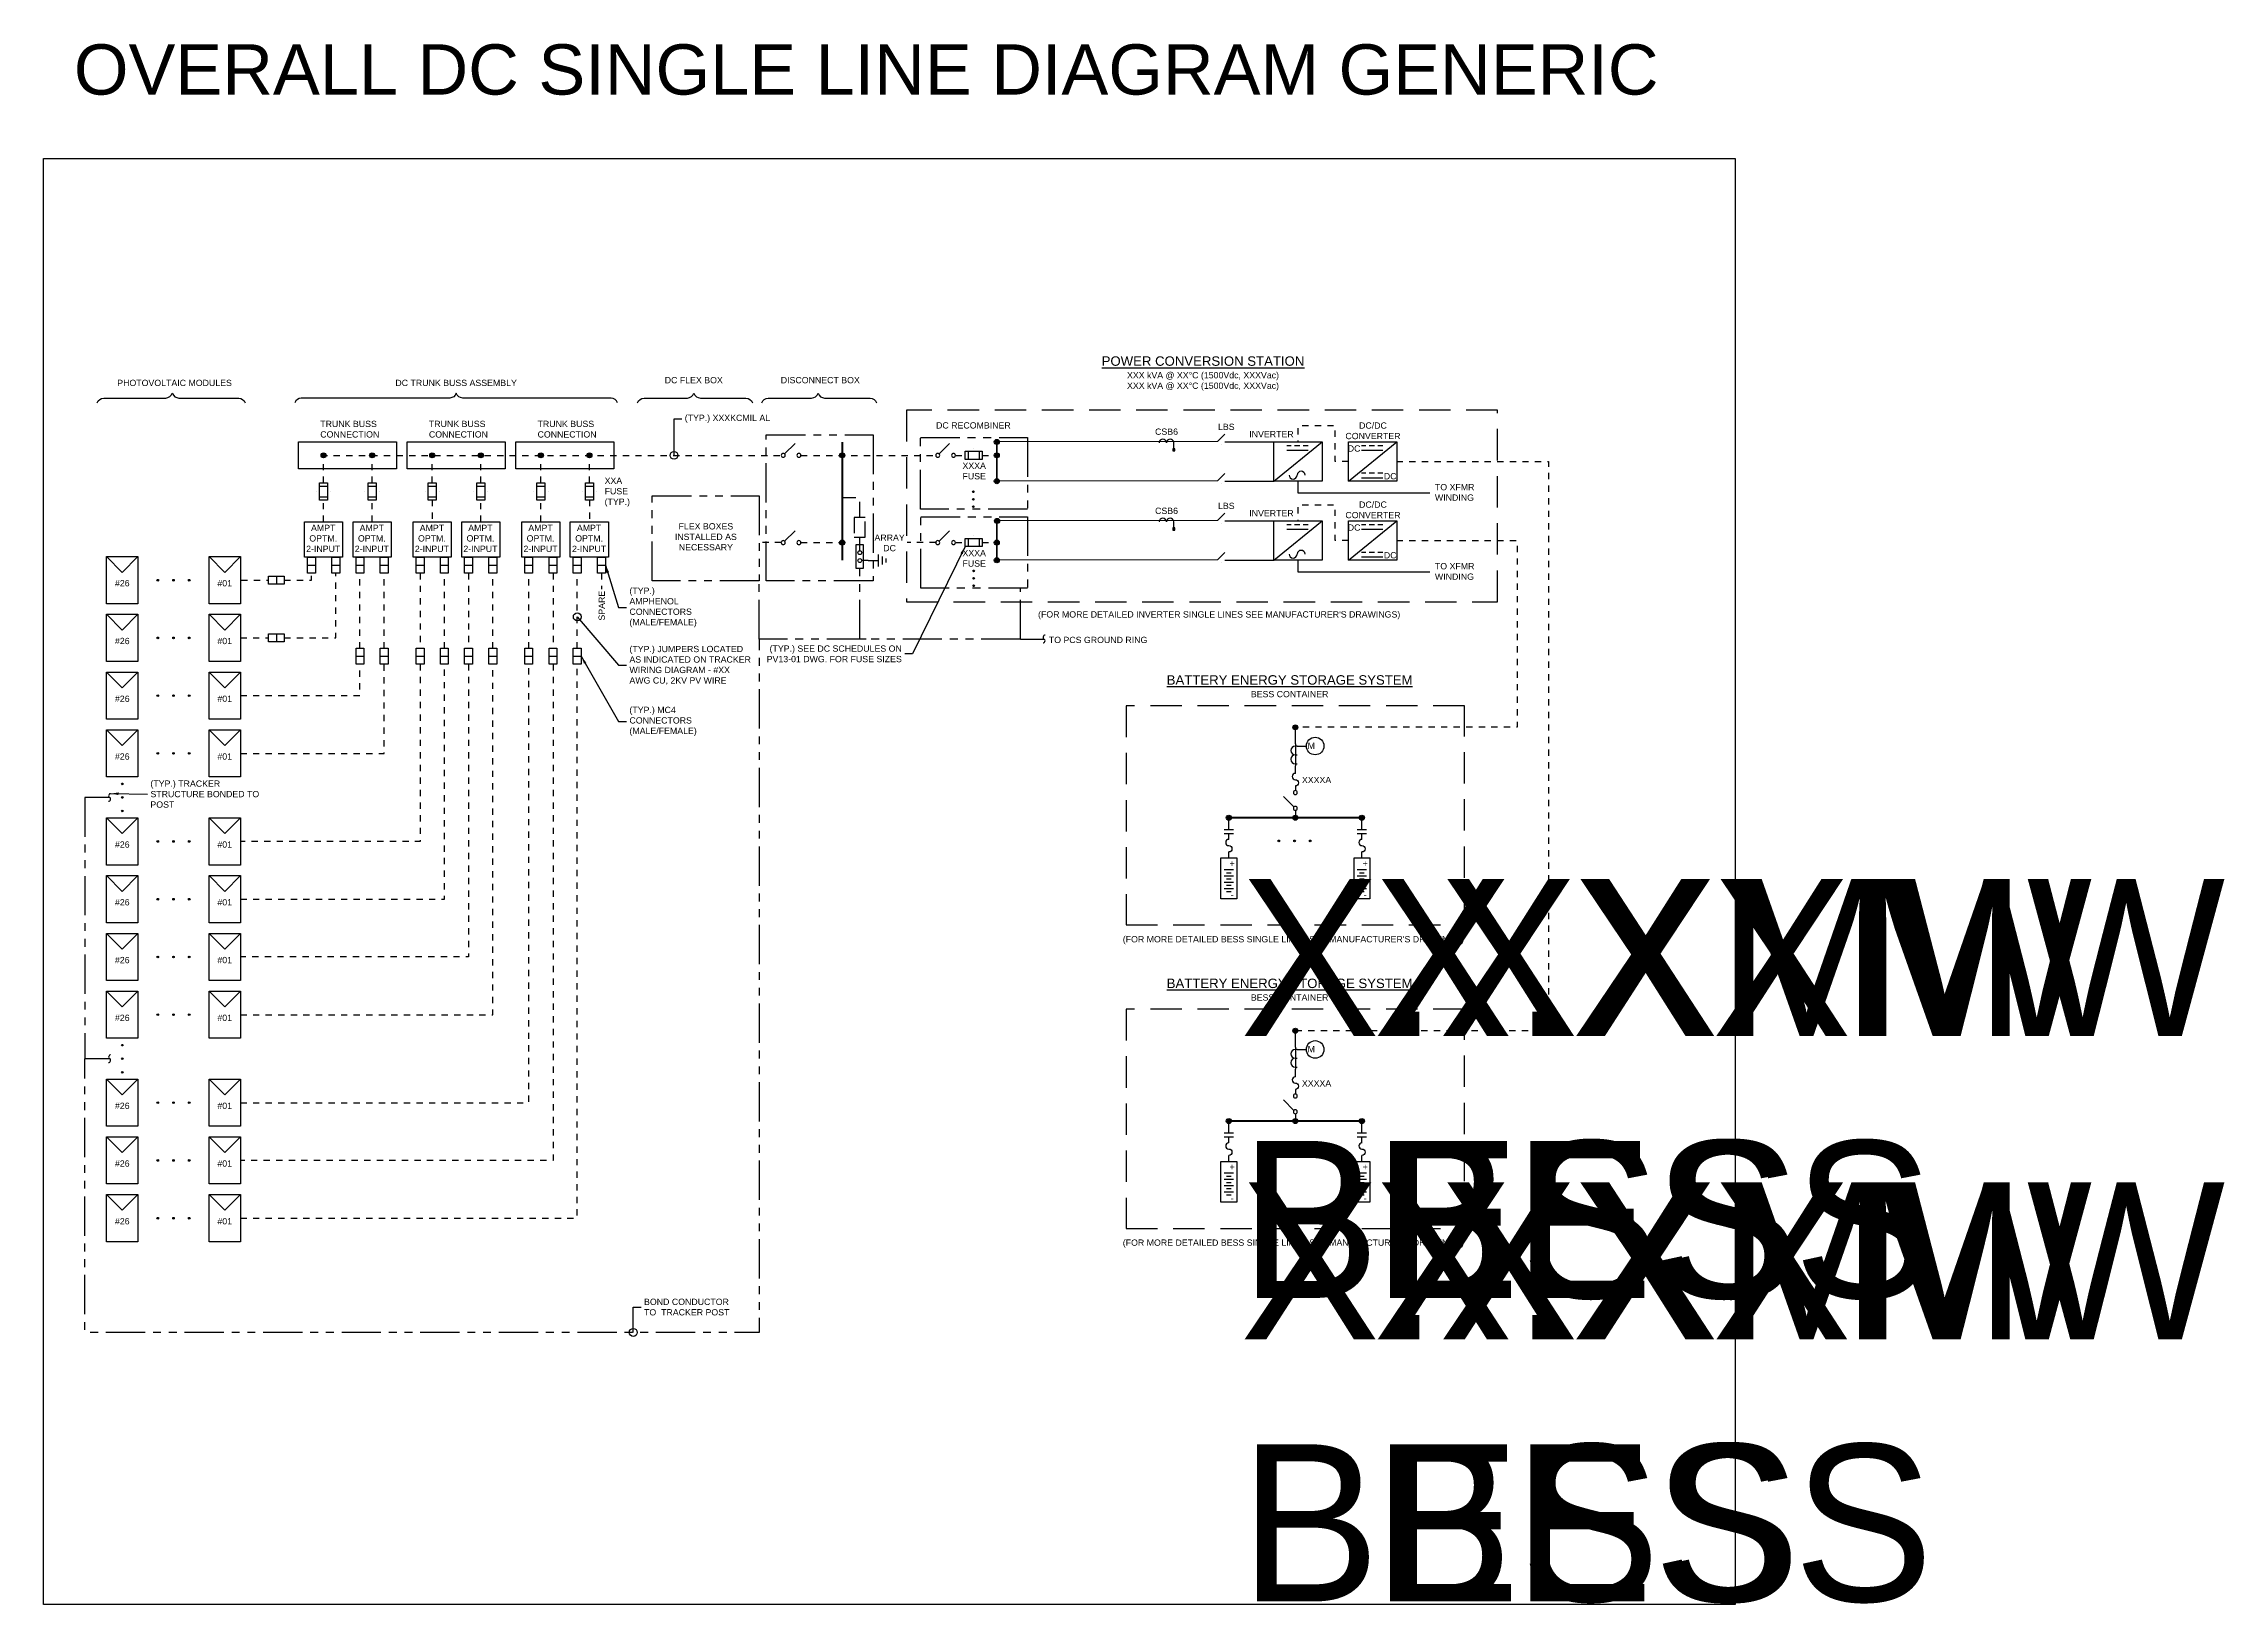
# Model space of a CAD drawing. Header units: feet. Extents: x -18 to 369, y -48 to 98.
# Drawn here: x 94.24 to 128.94, y 35.7 to 60.54 of the extents above; entities that cross this region are included whole.
import ezdxf
from ezdxf.enums import TextEntityAlignment as Align

# ---------------------------------------------------------------- set-up
doc = ezdxf.new("R2018")
doc.units = ezdxf.units.FT
doc.header["$MEASUREMENT"] = 0
for name, pattern in [('DASHED', [0.75, 0.5, -0.25]), ('DASHED2', [0.375, 0.25, -0.125]), ('HIDDEN', [0.375, 0.25, -0.125]), ('HIDDEN4', [0.0935, 0.0625, -0.031]), ('PHANTOM2', [1.25, 0.625, -0.125, 0.125, -0.125, 0.125, -0.125])]:
    doc.linetypes.add(name, pattern=pattern)
for name, color, linetype in [('E-1LIN', 4, 'Continuous'), ('E-CABL', 133, 'HIDDEN4'), ('E-ELEC-BRDR', 171, 'DASHED2'), ('E-HVMV-BUS', 51, 'Continuous'), ('E-HVMV-EQUP', 91, 'Continuous'), ('E-LV-BUS', 32, 'Continuous'), ('E-LV-EQUP', 211, 'Continuous'), ('E-PROD-COND-06F', 4, 'Continuous'), ('E-PROD-COND-06FC', 4, 'Continuous'), ('E-TEXT', 7, 'Continuous'), ('G-ANNO-TEXT', 1, 'Continuous')]:
    doc.layers.add(name, color=color, linetype=linetype)
doc.styles.add('NEI-A', font='arial.ttf')
doc.styles.get("Standard").update_dxf_attribs({"font": 'arial.ttf'})
doc.styles.add('T10', font='romans.shx', dxfattribs={"height": 0.1})
doc.dimstyles.new('NEI-A', dxfattribs={"dimtxt": 0.1, "dimasz": 0.125, "dimexe": 0.0625, "dimexo": 0.0625, "dimgap": 0.0625, "dimtad": 0, "dimtih": 1, "dimtoh": 1, "dimdec": 4, "dimzin": 3, "dimdsep": 46, "dimlunit": 4, "dimtxsty": 'NEI-A', "dimcen": 0, "dimadec": 0, "dimazin": 0, "dimtfac": 0.75, "dimtdec": 4, "dimtofl": 0, "dimtmove": 0, "dimatfit": 3, "dimfxl": 1, "dimfrac": 1, "dimtolj": 1, "dimtzin": 0, "dimarcsym": 0})

msp = doc.modelspace()

# ---------------------------------------------------------------- texts
at = {"layer": 'Defpoints', "color": 1, "insert": (107.328, 59.718), "char_height": 0.8, "attachment_point": 8, "style": 'NEI-A'}
msp.add_mtext('OVERALL DC SINGLE LINE DIAGRAM GENERIC', dxfattribs=at)
at = {"layer": 'E-TEXT', "char_height": 0.1, "attachment_point": 2, "style": 'NEI-A'}
for insert, width in [((115.09, 54.148), 0.2336), ((115.664, 53.707), 0.19759), ((115.09, 52.89), 0.2336), ((115.664, 52.449), 0.19759)]:
    msp.add_mtext('DC', dxfattribs=dict(at, insert=insert, width=width))
at = {"layer": 'G-ANNO-TEXT', "style": 'NEI-A'}
for s, insert, char_height, attachment_point in [('{\\LPOWER CONVERSION STATION\\H0.66667x;\\l\\PXXX kVA @ XX%%DC (1500Vdc, XXXVac)\\PXXX kVA @ XX%%DC (1500Vdc, XXXVac)}', (112.686, 55.564), 0.15, 2), ("{\\H0.66667x;(FOR MORE DETAILED INVERTER SINGLE LINES SEE MANUFACTURER'S DRAWINGS)}", (112.943, 51.508), 0.15, 2), ('{\\LBATTERY ENERGY STORAGE SYSTEM\\P\\H0.66667x;\\lBESS CONTAINER}', (114.064, 50.49), 0.15, 2), ('\\pxqc;M', (114.467, 49.368), 0.1, 6), ("{\\H0.66667x;(FOR MORE DETAILED BESS SINGLE LINES SEE MANUFACTURER'S DRAWINGS)}", (114.124, 46.339), 0.15, 2), ('{\\LBATTERY ENERGY STORAGE SYSTEM\\P\\H0.66667x;\\lBESS CONTAINER}', (114.064, 45.662), 0.15, 2), ('\\pxqc;M', (114.467, 44.54), 0.1, 6), ("{\\H0.66667x;(FOR MORE DETAILED BESS SINGLE LINES SEE MANUFACTURER'S DRAWINGS)}", (114.124, 41.511), 0.15, 2)]:
    msp.add_mtext(s, dxfattribs=dict(at, insert=insert, char_height=char_height, attachment_point=attachment_point))
at = {"layer": 'G-ANNO-TEXT', "char_height": 0.1, "style": 'NEI-A'}
for s, insert, width, attachment_point in [('\\pxql;PHOTOVOLTAIC MODULES', (97.23, 55.141), 1.81785, 6), ('\\pxql;DC TRUNK BUSS ASSEMBLY', (101.77, 55.141), 1.93286, 6), ('\\pxql;DC FLEX BOX', (105.309, 55.185), 1.18674, 6), ('\\pxql;DISCONNECT BOX', (107.226, 55.185), 1.25755, 6), ('\\pxql;TRUNK BUSS CONNECTION', (99.786, 54.405), 1.14384, 6), ('\\pxql;TRUNK BUSS CONNECTION', (101.514, 54.405), 1.14384, 6), ('\\pxql;TRUNK BUSS CONNECTION', (103.243, 54.405), 1.14384, 6), ('(TYP.) XXXKCMIL AL', (104.441, 54.57), 1.35455, 4), ('\\pxql;DC RECOMBINER ', (109.626, 54.465), 1.18674, 6), ('\\A1;\\pxqc;LBS', (112.939, 54.442), 0.23531, 4), ('\\A1;\\pxqc;DC/DC CONVERTER', (114.952, 54.379), 0.87631, 4), ('\\A1;\\pxqc;CSB6', (111.988, 54.365), 0.23531, 4), ('\\A1;INVERTER', (113.422, 54.326), 0.23531, 4), ('\\A1;\\pxqc;XXXA\\PFUSE', (108.928, 53.739), 0.23531, 4), ('\\A1;XXA FUSE (TYP.)', (103.166, 53.403), 0.65346, 4), ('\\pxql;TO XFMR WINDING', (117.557, 53.399), 1.18112, 6), ('\\A1;\\pxqc;CSB6', (111.988, 53.106), 0.23531, 4), ('\\A1;\\pxqc;LBS', (112.939, 53.184), 0.23531, 4), ('\\A1;INVERTER', (113.422, 53.068), 0.23531, 4), ('\\A1;\\pxqc;DC/DC CONVERTER', (114.952, 53.121), 0.87631, 4), ('\\pxqc;AMPT\\POPTM.\\P2-INPUT', (98.96, 52.667), 0.54152, 6), ('\\pxqc;AMPT\\POPTM.\\P2-INPUT', (99.733, 52.667), 0.54152, 6), ('\\pxqc;AMPT\\POPTM.\\P2-INPUT', (100.689, 52.667), 0.54152, 6), ('\\pxqc;AMPT\\POPTM.\\P2-INPUT', (101.461, 52.667), 0.54152, 6), ('\\pxqc;AMPT\\POPTM.\\P2-INPUT', (102.417, 52.667), 0.54152, 6), ('\\pxqc;AMPT\\POPTM.\\P2-INPUT', (103.19, 52.667), 0.54152, 6), ('\\A1;\\pxqc;FLEX BOXES INSTALLED AS NECESSARY', (103.976, 52.692), 1.60141, 4), ('\\A1;\\pxqc;ARRAY DC', (107.582, 52.595), 0.23531, 4), ('\\A1;\\pxqc;XXXA\\PFUSE', (108.928, 52.35), 0.23531, 4), ('\\pxql;TO XFMR WINDING', (117.557, 52.141), 1.18112, 6), ('\\A1;\\pxqc;#26 ', (95.263, 51.953), 0.45816, 4), ('\\A1;\\pxqc;#01 ', (96.893, 51.953), 0.45816, 4), ('\\A1;(TYP.) AMPHENOL CONNECTORS (MALE/FEMALE)', (103.561, 51.569), 1.22242, 4), ('\\A1;\\pxqc;#26 ', (95.263, 51.034), 0.45816, 4), ('\\A1;\\pxqc;#01 ', (96.893, 51.034), 0.45816, 4), ('\\A1;\\pxqc;TO PCS GROUND RING', (110.237, 51.051), 1.56007, 4), ('(TYP.) JUMPERS LOCATED AS INDICATED ON TRACKER WIRING DIAGRAM - #XX AWG CU, 2KV PV WIRE', (103.561, 50.648), 1.93197, 4), ('\\A1;(TYP.) SEE DC SCHEDULES ON PV13-01 DWG. FOR FUSE SIZES', (107.894, 50.83), 2.14397, 6), ('\\A1;\\pxqc;#26 ', (95.263, 50.115), 0.45816, 4), ('\\A1;\\pxqc;#01 ', (96.893, 50.115), 0.45816, 4), ('\\A1;(TYP.) MC4 CONNECTORS (MALE/FEMALE)', (103.561, 49.756), 1.76328, 4), ('\\A1;\\pxqc;#26 ', (95.263, 49.196), 0.45816, 4), ('\\A1;\\pxqc;#01 ', (96.893, 49.196), 0.45816, 4), ('\\pxql;(TYP.) TRACKER STRUCTURE BONDED TO POST', (95.94, 48.598), 2.00366, 4), ('\\A1;\\pxqc;XXXXA', (114.29, 48.823), 0.40516, 4), ('\\A1;\\pxqc;#26 ', (95.263, 47.795), 0.45816, 4), ('\\A1;\\pxqc;#01 ', (96.893, 47.795), 0.45816, 4), ('\\A1;\\pxqc;#26 ', (95.263, 46.876), 0.45816, 4), ('\\A1;\\pxqc;#01 ', (96.893, 46.876), 0.45816, 4), ('\\A1;\\pxqc;#26 ', (95.263, 45.957), 0.45816, 4), ('\\A1;\\pxqc;#01 ', (96.893, 45.957), 0.45816, 4), ('\\A1;\\pxqc;#26 ', (95.263, 45.038), 0.45816, 4), ('\\A1;\\pxqc;#01 ', (96.893, 45.038), 0.45816, 4), ('\\A1;\\pxqc;XXXXA', (114.29, 43.995), 0.40516, 4), ('\\A1;\\pxqc;#26 ', (95.263, 43.638), 0.45816, 4), ('\\A1;\\pxqc;#01 ', (96.893, 43.638), 0.45816, 4), ('\\A1;\\pxqc;#26 ', (95.263, 42.719), 0.45816, 4), ('\\A1;\\pxqc;#01 ', (96.893, 42.719), 0.45816, 4), ('\\A1;\\pxqc;#26 ', (95.263, 41.8), 0.45816, 4), ('\\A1;\\pxqc;#01 ', (96.893, 41.8), 0.45816, 4), ('BOND CONDUCTOR TO  TRACKER POST', (103.793, 40.435), 1.56689, 4)]:
    msp.add_mtext(s, dxfattribs=dict(at, insert=insert, width=width, attachment_point=attachment_point))
at = {"layer": 'G-ANNO-TEXT', "insert": (103.12, 51.363), "char_height": 0.1, "width": 0.4671, "attachment_point": 4, "rotation": 90, "style": 'NEI-A'}
msp.add_mtext('\\A1;\\pxqc;SPARE', dxfattribs=at)

# ---------------------------------------------------------------- blocks, each defined once
blk = doc.blocks.new('03')
at = {"linetype": 'Continuous'}
h = blk.add_hatch(color=256, dxfattribs=at)
h.dxf.hatch_style = 1
h.paths.add_polyline_path([(-0.04, 0, 1), (0.04, 0, 1)])
blk.add_circle((0, 0), 0.04, dxfattribs=at)
blk = doc.blocks.new('end break')
for centre, major_axis in [((0.016, 0.06), (-0.0162, -0.0604)), ((-0.016, -0.06), (0.0162, 0.0604))]:
    blk.add_ellipse(centre, major_axis=major_axis, ratio=0.75, start_param=3.141593, end_param=6.283185)
blk = doc.blocks.new('*U20')
at = {"layer": 'Defpoints', "color": 2}
for p, q in [((-0.137, 0.114), (-0.137, 0.114)), ((-0.137, -0.114), (-0.137, -0.114))]:
    blk.add_line(p, q, dxfattribs=at)
at = {"layer": 'E-HVMV-EQUP', "color": 0}
for p, q in [((-0.223, -0.064), (-0.223, 0.064)), ((-0.05, -0.064), (-0.05, 0.064))]:
    blk.add_line(p, q, dxfattribs=at)
blk.add_lwpolyline([(0, 0.064), (0, -0.064), (-0.273, -0.064), (-0.273, 0.064)], close=True, dxfattribs=at)
blk = doc.blocks.new('E-017')
blk.add_line((0.022, 0.053), (0.188, 0.219))
for centre in [(0, 0.281), (0, 0.031)]:
    blk.add_circle(centre, 0.0312)
blk = doc.blocks.new('1-LINE - FUSE')
at = {"layer": 'Defpoints', "color": 2}
for p, q in [((-0.114, 0.137), (-0.114, 0.137)), ((0.114, 0.137), (0.114, 0.137))]:
    blk.add_line(p, q, dxfattribs=at)
at = {"layer": 'E-HVMV-EQUP', "color": 0}
for p, q in [((-0.064, 0.223), (0.064, 0.223)), ((-0.064, 0.05), (0.064, 0.05))]:
    blk.add_line(p, q, dxfattribs=at)
blk.add_lwpolyline([(0.064, 0), (-0.064, 0), (-0.064, 0.273), (0.064, 0.273)], close=True, dxfattribs=at)
blk = doc.blocks.new('*U19')
at = {"layer": 'Defpoints', "color": 2}
for p, q in [((0, 0), (0, 0)), ((0, 0), (0, 0)), ((0.156, -0.1), (0.156, -0.1)), ((0.312, 0), (0.312, 0))]:
    blk.add_line(p, q, dxfattribs=at)
at = {"layer": 'E-HVMV-EQUP', "color": 0}
blk.add_lwpolyline([(0, 0), (0.257, 0.251)], dxfattribs=at)
blk = doc.blocks.new('*U22')
at = {"layer": 'E-HVMV-EQUP'}
h = blk.add_hatch(dxfattribs=at)
h.set_pattern_fill('ANSI31', color=256)
h.set_pattern_definition([(45, (0.04691, 0.05136), (-0.08839, 0.08839), [])])
h.paths.add_polyline_path([(-0.141, -0.018), (-0.106, -0.018), (-0.106, 0.018), (-0.141, 0.018)])
h = blk.add_hatch(color=256, dxfattribs=at)
h.dxf.hatch_style = 1
h.paths.add_polyline_path([(-0.141, -0.018), (-0.106, -0.018), (-0.106, 0.018), (-0.141, 0.018)])
at = {"layer": 'Defpoints', "color": 2}
blk.add_lwpolyline([(0.161, 0.125), (0.161, 0.125)], dxfattribs=at)
blk.add_lwpolyline([(0.161, 0.125), (0.161, 0.125)], dxfattribs=at)
at = {"layer": 'E-HVMV-EQUP'}
blk.add_lwpolyline([(-0.106, -0.018), (-0.106, 0.018), (-0.141, 0.018), (-0.141, -0.018)], close=True, dxfattribs=at)
blk.add_lwpolyline([(-0.106, 0), (0, 0, 0.969268), (0, 0.125, 0.969429), (0, 0.25)], format="xyb", dxfattribs=at)
blk = doc.blocks.new('E-005')
blk.add_line((-0.384, 0), (0.384, 0.625))
blk.add_lwpolyline([(0.384, 0), (-0.384, 0), (-0.384, 0.625), (0.384, 0.625)], close=True)
at = {"layer": 'E-TEXT'}
for p, q in [((-0.108, 0.564), (-0.177, 0.564)), ((0.163, 0.488), (-0.177, 0.488)), ((0.028, 0.564), (-0.056, 0.564)), ((0.163, 0.564), (0.082, 0.564))]:
    blk.add_line(p, q, dxfattribs=at)
for centre, start, end in [((-0.078, 0.098), 180, 0), ((0.05, 0.093), 4.1036, 175.8964)]:
    blk.add_arc(centre, 0.0642, start, end, dxfattribs=at)
blk = doc.blocks.new('*U15')
at = {"layer": 'E-LV-EQUP', "color": 0}
for points in [[(-0.075, 0), (0.075, 0)], [(-0.075, -0.1), (0.075, -0.1)], [(-0.075, -0.2), (0.075, -0.2)], [(-0.075, -0.3), (0.075, -0.3)], [(-0.0375, -0.05), (0.0375, -0.05)], [(-0.0375, -0.15), (0.0375, -0.15)], [(-0.0375, -0.25), (0.0375, -0.25)], [(-0.0375, -0.35), (0.0375, -0.35)]]:
    blk.add_lwpolyline(points, dxfattribs=at)
blk = doc.blocks.new('*U21')
blk.add_lwpolyline([(-0.125, 0.184), (0.125, 0.184), (0.125, -0.466), (-0.125, -0.466)], close=True)
blk.add_blockref('*U15', (0, 0))
at = {"style": 'NEI-A'}
for s, p in [('+', (0.052, 0.096)), ('-', (0.052, -0.404))]:
    blk.add_text(s, height=0.1, dxfattribs=at).set_placement(p, align=Align.MIDDLE_CENTER)
at = {"layer": 'G-ANNO-TEXT', "lineweight": 30, "flags": 104}
blk.add_attdef('1-LINE_BESS_INFORMATION', text='', height=0.1, dxfattribs=at).set_placement((0.175, -0.15), align=Align.MIDDLE_LEFT)
blk = doc.blocks.new('1LIN-FUSE_LINK')
at = {"color": 4, "linetype": 'Continuous'}
blk.add_lwpolyline([(0, 0, 1), (0, -0.1, -1), (0, -0.2, 0.5)], format="xyb", dxfattribs=at)
blk = doc.blocks.new('E-015')
for p, q in [((0, 0), (0, -0.15625)), ((-0.09375, -0.15625), (0.09375, -0.15625)), ((-0.0625, -0.21875), (0.0625, -0.21875)), ((-0.03125, -0.28125), (0.03125, -0.28125))]:
    blk.add_line(p, q)

# ---------------------------------------------------------------- hatches: boundary and pattern name
at = {"layer": 'E-PROD-COND-06F'}
for points in [[(109.032, 53.395, -1), (109.032, 53.422, -1)], [(109.032, 53.277, -1), (109.032, 53.303, -1)], [(109.032, 53.158, -1), (109.032, 53.184, -1)], [(109.036, 52.137, -1), (109.036, 52.163, -1)], [(109.036, 52.019, -1), (109.036, 52.045, -1)], [(96.044, 52.002, -1), (96.07, 52.002, -1)], [(96.294, 52.002, -1), (96.32, 52.002, -1)], [(96.544, 52.002, -1), (96.57, 52.002, -1)], [(109.036, 51.9, -1), (109.036, 51.926, -1)], [(96.044, 51.084, -1), (96.07, 51.084, -1)], [(96.294, 51.084, -1), (96.32, 51.084, -1)], [(96.544, 51.084, -1), (96.57, 51.084, -1)], [(96.044, 50.165, -1), (96.07, 50.165, -1)], [(96.294, 50.165, -1), (96.32, 50.165, -1)], [(96.544, 50.165, -1), (96.57, 50.165, -1)], [(96.044, 49.246, -1), (96.07, 49.246, -1)], [(96.294, 49.246, -1), (96.32, 49.246, -1)], [(96.544, 49.246, -1), (96.57, 49.246, -1)], [(95.492, 48.748, -1), (95.492, 48.774, -1)], [(95.492, 48.532, -1), (95.492, 48.558, -1)], [(95.492, 48.343, 1), (95.492, 48.317, 1)], [(96.044, 47.845, -1), (96.07, 47.845, -1)], [(96.294, 47.845, -1), (96.32, 47.845, -1)], [(96.544, 47.845, -1), (96.57, 47.845, -1)], [(113.879, 47.854, -1), (113.905, 47.854, -1)], [(114.129, 47.854, -1), (114.155, 47.854, -1)], [(114.379, 47.854, -1), (114.405, 47.854, -1)], [(96.044, 46.926, -1), (96.07, 46.926, -1)], [(96.294, 46.926, -1), (96.32, 46.926, -1)], [(96.544, 46.926, -1), (96.57, 46.926, -1)], [(96.044, 46.007, -1), (96.07, 46.007, -1)], [(96.294, 46.007, -1), (96.32, 46.007, -1)], [(96.544, 46.007, -1), (96.57, 46.007, -1)], [(96.044, 45.088, -1), (96.07, 45.088, -1)], [(96.294, 45.088, -1), (96.32, 45.088, -1)], [(96.544, 45.088, -1), (96.57, 45.088, -1)], [(95.492, 44.59, -1), (95.492, 44.617, -1)], [(95.492, 44.375, -1), (95.492, 44.401, -1)], [(95.492, 44.186, 1), (95.492, 44.159, 1)], [(96.044, 43.688, -1), (96.07, 43.688, -1)], [(96.294, 43.688, -1), (96.32, 43.688, -1)], [(96.544, 43.688, -1), (96.57, 43.688, -1)], [(113.879, 43.026, -1), (113.905, 43.026, -1)], [(114.129, 43.026, -1), (114.155, 43.026, -1)], [(114.379, 43.026, -1), (114.405, 43.026, -1)], [(96.044, 42.769, -1), (96.07, 42.769, -1)], [(96.294, 42.769, -1), (96.32, 42.769, -1)], [(96.544, 42.769, -1), (96.57, 42.769, -1)], [(96.044, 41.85, -1), (96.07, 41.85, -1)], [(96.294, 41.85, -1), (96.32, 41.85, -1)], [(96.544, 41.85, -1), (96.57, 41.85, -1)]]:
    msp.add_hatch(color=7, dxfattribs=at).paths.add_polyline_path(points)

# ---------------------------------------------------------------- linework, layer by layer
for points in [[(94.241, 58.715), (121.15, 58.715), (121.15, 35.704), (94.241, 35.704)], [(107.287, 52.191), (107.287, 52.566), (107.162, 52.566), (107.162, 52.191)]]:
    msp.add_lwpolyline(points, close=True)
at = {"color": 4, "linetype": 'Continuous'}
for points in [[(114.185, 49.363), (114.155, 49.363, 1), (114.155, 49.222, 1), (114.155, 49.082), (114.185, 49.082)], [(114.185, 44.535), (114.155, 44.535, 1), (114.155, 44.394, 1), (114.155, 44.254), (114.185, 44.254)]]:
    msp.add_lwpolyline(points, format="xyb", dxfattribs=at)
for points in [[(114.155, 49.397), (114.155, 49.047)], [(114.155, 49.222), (114.185, 49.222)], [(114.155, 44.569), (114.155, 44.219)], [(114.155, 44.394), (114.185, 44.394)]]:
    msp.add_lwpolyline(points, dxfattribs=at)
for centre in [(107.226, 52.44), (107.226, 52.315)]:
    msp.add_circle(centre, 0.0312)
at = {"layer": 'E-1LIN'}
for p, q in [((114.999, 53.578), (115.767, 54.203)), ((114.999, 52.32), (115.767, 52.945))]:
    msp.add_line(p, q, dxfattribs=at)
for points in [[(115.767, 53.578), (114.999, 53.578), (114.999, 54.203), (115.767, 54.203)], [(115.767, 52.32), (114.999, 52.32), (114.999, 52.945), (115.767, 52.945)]]:
    msp.add_lwpolyline(points, close=True, dxfattribs=at)
at = {"layer": 'E-1LIN', "linetype": 'HIDDEN', "flags": 128}
for points in [[(107.224, 52.999), (107.224, 53.314), (106.947, 53.314)], [(107.224, 52.472), (107.224, 52.688)], [(107.361, 52.316), (107.257, 52.315)]]:
    msp.add_lwpolyline(points, dxfattribs=at)
at = {"layer": 'E-1LIN', "linetype": 'HIDDEN'}
msp.add_lwpolyline([(107.136, 52.999), (107.136, 52.688), (107.312, 52.688), (107.312, 52.999)], close=True, dxfattribs=at)
at = {"layer": 'E-1LIN', "flags": 128}
for points in [[(113.023, 48.034), (113.171, 48.034)], [(113.023, 47.974), (113.171, 47.974)], [(115.14, 48.034), (115.287, 48.034)], [(115.14, 47.974), (115.287, 47.974)], [(113.023, 43.206), (113.171, 43.206)], [(113.023, 43.146), (113.171, 43.146)], [(115.14, 43.206), (115.287, 43.206)], [(115.14, 43.146), (115.287, 43.146)]]:
    msp.add_lwpolyline(points, dxfattribs=at)
at = {"layer": 'E-CABL', "flags": 128}
for points in [[(114.999, 53.891), (114.79, 53.891), (114.79, 54.456), (114.197, 54.456), (114.197, 54.203)], [(98.655, 53.989), (105.976, 53.989)], [(98.695, 53.551), (98.695, 53.989)], [(99.467, 53.551), (99.467, 53.989)], [(100.423, 53.551), (100.423, 53.989)], [(101.195, 53.551), (101.195, 53.989)], [(102.152, 53.551), (102.152, 53.989)], [(102.924, 53.551), (102.924, 53.989)], [(106.289, 53.989), (108.435, 53.989)], [(108.747, 53.989), (108.9, 53.989)], [(109.173, 53.989), (109.405, 53.989)], [(115.767, 53.891), (118.184, 53.891), (118.184, 44.833), (114.155, 44.833)], [(98.695, 52.93), (98.695, 53.278)], [(99.467, 52.93), (99.467, 53.278)], [(100.423, 53.278), (100.423, 52.93)], [(101.195, 52.93), (101.195, 53.278)], [(102.152, 52.93), (102.152, 53.278)], [(102.924, 53.278), (102.924, 52.93)], [(114.999, 52.633), (114.79, 52.633), (114.79, 53.198), (114.197, 53.198), (114.197, 52.945)], [(105.976, 52.6), (105.624, 52.6)], [(106.289, 52.6), (106.947, 52.6)], [(108.435, 52.6), (107.98, 52.6)], [(108.747, 52.6), (108.9, 52.6)], [(109.173, 52.6), (109.405, 52.6)], [(115.767, 52.633), (117.684, 52.633), (117.684, 49.661), (114.155, 49.661)], [(98.07, 51.084), (98.888, 51.084), (98.888, 52.115)], [(98.07, 52.002), (98.501, 52.002), (98.501, 52.115)], [(99.274, 50.918), (99.274, 52.115)], [(99.66, 50.918), (99.66, 52.115)], [(100.23, 52.115), (100.23, 50.918)], [(100.616, 50.918), (100.616, 52.115)], [(101.002, 52.115), (101.002, 50.918)], [(101.389, 50.918), (101.389, 52.115)], [(101.958, 50.918), (101.958, 52.115)], [(102.345, 52.115), (102.345, 50.918)], [(102.731, 50.918), (102.731, 52.115)], [(103.117, 52.115), (103.117, 51.862)], [(97.384, 52.002), (97.816, 52.002)], [(97.372, 51.084), (97.816, 51.084)], [(97.372, 50.165), (99.274, 50.165), (99.274, 50.664)], [(97.372, 49.246), (99.66, 49.246), (99.66, 50.664)], [(97.372, 46.926), (100.616, 46.926), (100.616, 50.664)], [(97.372, 45.088), (101.389, 45.088), (101.389, 50.664)], [(97.372, 43.688), (101.958, 43.688), (101.958, 50.664)], [(97.372, 41.85), (102.731, 41.85), (102.731, 50.664)], [(100.23, 50.664), (100.23, 47.845), (97.372, 47.845)], [(101.002, 50.664), (101.002, 46.007), (97.372, 46.007)], [(102.345, 50.664), (102.345, 42.769), (97.372, 42.769)]]:
    msp.add_lwpolyline(points, dxfattribs=at)
at = {"layer": 'E-ELEC-BRDR', "linetype": 'DASHED'}
for points in [[(117.373, 51.659), (117.373, 54.709), (107.969, 54.709), (107.969, 51.659)], [(116.848, 46.517), (116.848, 50.004), (111.462, 50.004), (111.462, 46.517)], [(116.848, 41.688), (116.848, 45.176), (111.462, 45.176), (111.462, 41.688)]]:
    msp.add_lwpolyline(points, close=True, dxfattribs=at)
at = {"layer": 'E-ELEC-BRDR', "linetype": 'Continuous'}
for points in [[(97.816, 52.065), (98.07, 52.065), (98.07, 51.939), (97.816, 51.939)], [(98.438, 52.115), (98.438, 52.37), (98.564, 52.37), (98.564, 52.115)], [(98.825, 52.115), (98.825, 52.37), (98.951, 52.37), (98.951, 52.115)], [(99.211, 52.115), (99.211, 52.37), (99.337, 52.37), (99.337, 52.115)], [(99.597, 52.115), (99.597, 52.37), (99.723, 52.37), (99.723, 52.115)], [(100.167, 52.115), (100.167, 52.37), (100.293, 52.37), (100.293, 52.115)], [(100.553, 52.115), (100.553, 52.37), (100.679, 52.37), (100.679, 52.115)], [(100.939, 52.115), (100.939, 52.37), (101.065, 52.37), (101.065, 52.115)], [(101.326, 52.115), (101.326, 52.37), (101.452, 52.37), (101.452, 52.115)], [(101.895, 52.115), (101.895, 52.37), (102.021, 52.37), (102.021, 52.115)], [(102.282, 52.115), (102.282, 52.37), (102.408, 52.37), (102.408, 52.115)], [(102.668, 52.115), (102.668, 52.37), (102.794, 52.37), (102.794, 52.115)], [(103.054, 52.115), (103.054, 52.37), (103.18, 52.37), (103.18, 52.115)], [(97.816, 51.147), (98.07, 51.147), (98.07, 51.021), (97.816, 51.021)], [(99.211, 50.664), (99.211, 50.918), (99.337, 50.918), (99.337, 50.664)], [(99.597, 50.664), (99.597, 50.918), (99.723, 50.918), (99.723, 50.664)], [(100.167, 50.664), (100.167, 50.918), (100.293, 50.918), (100.293, 50.664)], [(100.553, 50.664), (100.553, 50.918), (100.679, 50.918), (100.679, 50.664)], [(100.939, 50.664), (100.939, 50.918), (101.065, 50.918), (101.065, 50.664)], [(101.326, 50.664), (101.326, 50.918), (101.452, 50.918), (101.452, 50.664)], [(101.895, 50.664), (101.895, 50.918), (102.021, 50.918), (102.021, 50.664)], [(102.282, 50.664), (102.282, 50.918), (102.408, 50.918), (102.408, 50.664)], [(102.668, 50.664), (102.668, 50.918), (102.794, 50.918), (102.794, 50.664)]]:
    msp.add_lwpolyline(points, close=True, dxfattribs=at)
for points in [[(97.943, 52.065), (97.943, 51.939)], [(98.438, 52.242), (98.564, 52.242)], [(98.825, 52.242), (98.951, 52.242)], [(99.211, 52.242), (99.337, 52.242)], [(99.597, 52.242), (99.723, 52.242)], [(100.167, 52.242), (100.293, 52.242)], [(100.553, 52.242), (100.679, 52.242)], [(100.939, 52.242), (101.065, 52.242)], [(101.326, 52.242), (101.452, 52.242)], [(101.895, 52.242), (102.021, 52.242)], [(102.282, 52.242), (102.408, 52.242)], [(102.668, 52.242), (102.794, 52.242)], [(103.054, 52.242), (103.18, 52.242)], [(97.943, 51.147), (97.943, 51.021)], [(99.211, 50.791), (99.337, 50.791)], [(99.597, 50.791), (99.723, 50.791)], [(100.167, 50.791), (100.293, 50.791)], [(100.553, 50.791), (100.679, 50.791)], [(100.939, 50.791), (101.065, 50.791)], [(101.326, 50.791), (101.452, 50.791)], [(101.895, 50.791), (102.021, 50.791)], [(102.282, 50.791), (102.408, 50.791)], [(102.668, 50.791), (102.794, 50.791)]]:
    msp.add_lwpolyline(points, dxfattribs=at)
at = {"layer": 'E-HVMV-BUS'}
for points in [[(114.155, 49.397), (114.155, 49.661)], [(114.185, 49.363), (114.329, 49.363)], [(114.155, 48.928), (114.155, 49.047)], [(114.155, 48.728), (114.155, 48.653)], [(114.155, 48.341), (114.155, 48.223)], [(113.097, 48.034), (113.097, 48.223)], [(113.097, 47.878), (113.097, 47.974)], [(115.214, 48.034), (115.214, 48.223)], [(115.214, 47.878), (115.214, 47.974)], [(113.097, 47.582), (113.097, 47.678)], [(115.214, 47.582), (115.214, 47.678)], [(114.155, 44.569), (114.155, 44.833)], [(114.185, 44.535), (114.329, 44.535)], [(114.155, 44.1), (114.155, 44.219)], [(114.155, 43.9), (114.155, 43.825)], [(113.097, 43.206), (113.097, 43.395)], [(114.155, 43.513), (114.155, 43.395)], [(115.214, 43.206), (115.214, 43.395)], [(113.097, 43.05), (113.097, 43.146)], [(115.214, 43.05), (115.214, 43.146)], [(113.097, 42.754), (113.097, 42.85)], [(115.214, 42.754), (115.214, 42.85)]]:
    msp.add_lwpolyline(points, dxfattribs=at)
at = {"layer": 'E-LV-BUS', "flags": 128}
for points in [[(112.914, 54.21), (109.405, 54.203)], [(113.032, 54.203), (113.813, 54.203)], [(112.914, 53.585), (109.405, 53.578)], [(113.032, 53.578), (113.813, 53.578)], [(114.197, 53.578), (114.197, 53.395), (116.297, 53.395)], [(112.914, 52.952), (109.409, 52.945)], [(113.032, 52.945), (113.813, 52.945)], [(112.914, 52.327), (109.405, 52.32)], [(113.032, 52.32), (113.813, 52.32)], [(114.197, 52.32), (114.197, 52.136), (116.297, 52.136)]]:
    msp.add_lwpolyline(points, dxfattribs=at)
at = {"layer": 'E-LV-EQUP', "flags": 128}
for points in [[(98.297, 54.202), (99.856, 54.202), (99.856, 53.776), (98.297, 53.776)], [(100.025, 54.202), (101.585, 54.202), (101.585, 53.776), (100.025, 53.776)], [(101.754, 54.202), (103.313, 54.202), (103.313, 53.776), (101.754, 53.776)]]:
    msp.add_lwpolyline(points, close=True, dxfattribs=at)
for points in [[(95.242, 52.377), (95.492, 52.127), (95.742, 52.377), (95.742, 51.627), (95.242, 51.627), (95.242, 52.377), (95.742, 52.377)], [(96.872, 52.377), (97.122, 52.127), (97.372, 52.377), (97.372, 51.627), (96.872, 51.627), (96.872, 52.377), (97.372, 52.377)], [(95.242, 51.459), (95.492, 51.209), (95.742, 51.459), (95.742, 50.709), (95.242, 50.709), (95.242, 51.459), (95.742, 51.459)], [(96.872, 51.459), (97.122, 51.209), (97.372, 51.459), (97.372, 50.709), (96.872, 50.709), (96.872, 51.459), (97.372, 51.459)], [(95.242, 50.54), (95.492, 50.29), (95.742, 50.54), (95.742, 49.79), (95.242, 49.79), (95.242, 50.54), (95.742, 50.54)], [(96.872, 50.54), (97.122, 50.29), (97.372, 50.54), (97.372, 49.79), (96.872, 49.79), (96.872, 50.54), (97.372, 50.54)], [(95.242, 49.621), (95.492, 49.371), (95.742, 49.621), (95.742, 48.871), (95.242, 48.871), (95.242, 49.621), (95.742, 49.621)], [(96.872, 49.621), (97.122, 49.371), (97.372, 49.621), (97.372, 48.871), (96.872, 48.871), (96.872, 49.621), (97.372, 49.621)], [(95.242, 48.22), (95.492, 47.97), (95.742, 48.22), (95.742, 47.47), (95.242, 47.47), (95.242, 48.22), (95.742, 48.22)], [(96.872, 48.22), (97.122, 47.97), (97.372, 48.22), (97.372, 47.47), (96.872, 47.47), (96.872, 48.22), (97.372, 48.22)], [(95.242, 47.301), (95.492, 47.051), (95.742, 47.301), (95.742, 46.551), (95.242, 46.551), (95.242, 47.301), (95.742, 47.301)], [(96.872, 47.301), (97.122, 47.051), (97.372, 47.301), (97.372, 46.551), (96.872, 46.551), (96.872, 47.301), (97.372, 47.301)], [(95.242, 46.382), (95.492, 46.132), (95.742, 46.382), (95.742, 45.632), (95.242, 45.632), (95.242, 46.382), (95.742, 46.382)], [(96.872, 46.382), (97.122, 46.132), (97.372, 46.382), (97.372, 45.632), (96.872, 45.632), (96.872, 46.382), (97.372, 46.382)], [(95.242, 45.463), (95.492, 45.213), (95.742, 45.463), (95.742, 44.713), (95.242, 44.713), (95.242, 45.463), (95.742, 45.463)], [(96.872, 45.463), (97.122, 45.213), (97.372, 45.463), (97.372, 44.713), (96.872, 44.713), (96.872, 45.463), (97.372, 45.463)], [(95.242, 44.063), (95.492, 43.813), (95.742, 44.063), (95.742, 43.313), (95.242, 43.313), (95.242, 44.063), (95.742, 44.063)], [(96.872, 44.063), (97.122, 43.813), (97.372, 44.063), (97.372, 43.313), (96.872, 43.313), (96.872, 44.063), (97.372, 44.063)], [(95.242, 43.144), (95.492, 42.894), (95.742, 43.144), (95.742, 42.394), (95.242, 42.394), (95.242, 43.144), (95.742, 43.144)], [(96.872, 43.144), (97.122, 42.894), (97.372, 43.144), (97.372, 42.394), (96.872, 42.394), (96.872, 43.144), (97.372, 43.144)], [(95.242, 42.225), (95.492, 41.975), (95.742, 42.225), (95.742, 41.475), (95.242, 41.475), (95.242, 42.225), (95.742, 42.225)], [(96.872, 42.225), (97.122, 41.975), (97.372, 42.225), (97.372, 41.475), (96.872, 41.475), (96.872, 42.225), (97.372, 42.225)]]:
    msp.add_lwpolyline(points, dxfattribs=at)
at = {"layer": 'E-LV-EQUP', "linetype": 'PHANTOM2', "flags": 128}
for points in [[(107.224, 51.065), (107.224, 52.191)], [(105.624, 51.065), (105.624, 51.991)], [(109.783, 51.065), (109.783, 51.877)], [(107.325, 51.065), (105.624, 51.065), (105.624, 40.032), (94.897, 40.032), (94.897, 44.388)], [(109.783, 51.065), (107.325, 51.065)], [(109.783, 51.065), (110.157, 51.065)], [(95.291, 48.545), (94.897, 48.545)], [(94.897, 48.545), (94.897, 44.388)], [(95.291, 44.388), (94.897, 44.388)]]:
    msp.add_lwpolyline(points, dxfattribs=at)
at = {"layer": 'E-LV-EQUP'}
for centre in [(114.47, 49.363), (114.47, 44.535)]:
    msp.add_circle(centre, 0.14, dxfattribs=at)
at = {"layer": 'E-PROD-COND-06F', "color": 8, "linetype": 'PHANTOM2'}
for points in [[(105.737, 54.315), (107.437, 54.315), (107.437, 51.991), (105.737, 51.991)], [(108.191, 54.271), (109.892, 54.271), (109.892, 53.135), (108.191, 53.135)], [(103.924, 53.342), (105.624, 53.342), (105.624, 51.991), (103.924, 51.991)], [(108.195, 53.013), (109.896, 53.013), (109.896, 51.877), (108.195, 51.877)]]:
    msp.add_lwpolyline(points, close=True, dxfattribs=at)
at = {"layer": 'E-PROD-COND-06F', "const_width": 0.03}
for points in [[(106.947, 54.203), (106.947, 52.32)], [(109.405, 54.203), (109.405, 53.538)], [(109.405, 52.985), (109.405, 52.32)], [(113.097, 48.223), (115.214, 48.223)], [(113.097, 43.395), (115.214, 43.395)]]:
    msp.add_lwpolyline(points, dxfattribs=at)
at = {"layer": 'E-PROD-COND-06F', "color": 7}
for centre in [(109.032, 53.409), (109.032, 53.29), (109.032, 53.171), (109.036, 52.15), (109.036, 52.032), (96.057, 52.002), (96.307, 52.002), (96.557, 52.002), (109.036, 51.913), (96.057, 51.084), (96.307, 51.084), (96.557, 51.084), (96.057, 50.165), (96.307, 50.165), (96.557, 50.165), (96.057, 49.246), (96.307, 49.246), (96.557, 49.246), (95.492, 48.761), (95.492, 48.545), (95.492, 48.33), (96.057, 47.845), (96.307, 47.845), (96.557, 47.845), (113.892, 47.854), (114.142, 47.854), (114.392, 47.854), (96.057, 46.926), (96.307, 46.926), (96.557, 46.926), (96.057, 46.007), (96.307, 46.007), (96.557, 46.007), (96.057, 45.088), (96.307, 45.088), (96.557, 45.088), (95.492, 44.603), (95.492, 44.388), (95.492, 44.172), (96.057, 43.688), (96.307, 43.688), (96.557, 43.688), (113.892, 43.026), (114.142, 43.026), (114.392, 43.026), (96.057, 42.769), (96.307, 42.769), (96.557, 42.769), (96.057, 41.85), (96.307, 41.85), (96.557, 41.85)]:
    msp.add_circle(centre, 0.0131, dxfattribs=at)
at = {"layer": 'E-TEXT'}
for p, q in [((115.276, 54.142), (115.207, 54.142)), ((115.412, 54.142), (115.327, 54.142)), ((115.546, 54.142), (115.465, 54.142)), ((115.546, 54.067), (115.207, 54.067)), ((115.276, 53.704), (115.207, 53.704)), ((115.546, 53.628), (115.207, 53.628)), ((115.412, 53.704), (115.327, 53.704)), ((115.546, 53.704), (115.465, 53.704)), ((115.276, 52.884), (115.207, 52.884)), ((115.546, 52.808), (115.207, 52.808)), ((115.412, 52.884), (115.327, 52.884)), ((115.546, 52.884), (115.465, 52.884)), ((115.276, 52.445), (115.207, 52.445)), ((115.412, 52.445), (115.327, 52.445)), ((115.546, 52.445), (115.465, 52.445)), ((115.546, 52.369), (115.207, 52.369))]:
    msp.add_line(p, q, dxfattribs=at)
at = {"layer": 'G-ANNO-TEXT', "flags": 128}
for points in [[(95.094, 54.824, -0.298343), (95.196, 54.9), (96.186, 54.9, 0.298343), (96.288, 54.976, 0.298343), (96.391, 54.9), (97.344, 54.9, -0.298343), (97.447, 54.824)], [(103.373, 54.824, 0.298343), (103.27, 54.9), (100.908, 54.9, -0.298343), (100.805, 54.976, -0.298343), (100.702, 54.9), (98.34, 54.9, 0.298343), (98.238, 54.824)], [(103.691, 54.824, -0.298343), (103.793, 54.9), (104.484, 54.9, 0.298343), (104.586, 54.976, 0.298343), (104.689, 54.9), (105.414, 54.9, -0.298343), (105.517, 54.824)], [(105.666, 54.824, -0.298343), (105.769, 54.9), (106.459, 54.9, 0.298343), (106.562, 54.976, 0.298343), (106.665, 54.9), (107.39, 54.9, -0.298343), (107.493, 54.824)]]:
    msp.add_lwpolyline(points, format="xyb", dxfattribs=at)
at = {"layer": 'G-ANNO-TEXT'}
for points in [[(98.391, 52.93), (98.998, 52.93), (98.998, 52.37), (98.391, 52.37)], [(99.163, 52.93), (99.771, 52.93), (99.771, 52.37), (99.163, 52.37)], [(100.119, 52.93), (100.727, 52.93), (100.727, 52.37), (100.119, 52.37)], [(100.892, 52.93), (101.499, 52.93), (101.499, 52.37), (100.892, 52.37)], [(101.848, 52.93), (102.455, 52.93), (102.455, 52.37), (101.848, 52.37)], [(102.62, 52.93), (103.228, 52.93), (103.228, 52.37), (102.62, 52.37)]]:
    msp.add_lwpolyline(points, close=True, dxfattribs=at)

# ---------------------------------------------------------------- block references
at = {"xscale": 0.9296138998520262, "yscale": 0.9296138998520262, "zscale": 0.9296138998520262, "rotation": 90}
for p in [(112.22, 54.19), (112.22, 52.932)]:
    msp.add_blockref('*U22', p, dxfattribs=at)
at = {"xscale": 0.4607668105809632, "yscale": 0.4607668105809632, "zscale": 0.4607668105809632}
for p in [(112.914, 54.21), (112.914, 53.585), (112.914, 52.952), (112.914, 52.327)]:
    msp.add_blockref('*U19', p, dxfattribs=at)
ref = msp.add_blockref('*U21', (113.097, 47.398))
lines = msp.add_mtext('X.XXMW\\PBESS', dxfattribs={"layer": 'G-ANNO-TEXT', "insert": (113.272, 47.248), "char_height": 2.5, "attachment_point": 1})
ref.add_attrib('1-LINE_BESS_INFORMATION', '', (113.272, 47.248), dxfattribs={"flags": 104}).embed_mtext(lines)
ref = msp.add_blockref('*U21', (115.214, 47.398))
lines = msp.add_mtext('X.XXMW\\PBESS', dxfattribs={"layer": 'G-ANNO-TEXT', "insert": (115.389, 47.248), "char_height": 2.5, "attachment_point": 1})
ref.add_attrib('1-LINE_BESS_INFORMATION', '', (115.389, 47.248), dxfattribs={"flags": 104}).embed_mtext(lines)
ref = msp.add_blockref('*U21', (113.097, 42.57))
lines = msp.add_mtext('X.XXMW\\PBESS', dxfattribs={"layer": 'G-ANNO-TEXT', "insert": (113.272, 42.42), "char_height": 2.5, "attachment_point": 1})
ref.add_attrib('1-LINE_BESS_INFORMATION', '', (113.272, 42.42), dxfattribs={"flags": 104}).embed_mtext(lines)
ref = msp.add_blockref('*U21', (115.214, 42.57))
lines = msp.add_mtext('X.XXMW\\PBESS', dxfattribs={"layer": 'G-ANNO-TEXT', "insert": (115.389, 42.42), "char_height": 2.5, "attachment_point": 1})
ref.add_attrib('1-LINE_BESS_INFORMATION', '', (115.389, 42.42), dxfattribs={"flags": 104}).embed_mtext(lines)
at = {"layer": 'E-1LIN'}
for name, p in [('E-005', (114.197, 53.578)), ('E-005', (114.197, 52.32)), ('1LIN-FUSE_LINK', (114.155, 48.928)), ('1LIN-FUSE_LINK', (113.097, 47.878)), ('1LIN-FUSE_LINK', (115.214, 47.878)), ('1LIN-FUSE_LINK', (114.155, 44.1)), ('1LIN-FUSE_LINK', (113.097, 43.05)), ('1LIN-FUSE_LINK', (115.214, 43.05))]:
    msp.add_blockref(name, p, dxfattribs=at)
at = {"layer": 'E-1LIN', "xscale": -1, "rotation": 90}
msp.add_blockref('E-015', (107.361, 52.316), dxfattribs=at)
at = {"layer": 'E-HVMV-EQUP', "zscale": 2, "rotation": 270}
for p in [(109.405, 54.203), (98.695, 53.989), (99.467, 53.989), (100.423, 53.989), (101.195, 53.989), (102.152, 53.989), (102.924, 53.989), (106.947, 53.989), (109.405, 53.989), (109.405, 53.578), (109.409, 52.945), (106.947, 52.6), (109.405, 52.6), (109.405, 52.32)]:
    msp.add_blockref('03', p, dxfattribs=at)
at = {"layer": 'E-HVMV-EQUP', "zscale": 2}
for p in [(114.155, 49.661), (113.097, 48.223), (114.155, 48.223), (115.214, 48.223), (114.155, 44.833), (113.097, 43.395), (114.155, 43.395), (115.214, 43.395)]:
    msp.add_blockref('03', p, dxfattribs=at)
at = {"layer": 'E-LV-EQUP', "rotation": 270}
for name, p in [('1-LINE - FUSE', (108.9, 53.989)), ('*U20', (98.695, 53.278)), ('*U20', (99.467, 53.278)), ('*U20', (100.423, 53.278)), ('*U20', (101.195, 53.278)), ('*U20', (102.152, 53.278)), ('*U20', (102.924, 53.278)), ('1-LINE - FUSE', (108.9, 52.6))]:
    msp.add_blockref(name, p, dxfattribs=at)
at = {"layer": 'E-LV-EQUP', "xscale": 0.5000000033, "yscale": 0.5000000033, "zscale": 0.5000000033}
for p in [(110.157, 51.065), (95.291, 48.545), (95.291, 44.388)]:
    msp.add_blockref('end break', p, dxfattribs=at)
at = {"layer": 'E-PROD-COND-06FC', "xscale": -1, "rotation": 270}
for p in [(105.976, 53.989), (108.435, 53.989), (105.976, 52.6), (108.435, 52.6)]:
    msp.add_blockref('E-017', p, dxfattribs=at)
at = {"layer": 'E-PROD-COND-06FC', "xscale": -1}
for p in [(114.155, 48.341), (114.155, 43.513)]:
    msp.add_blockref('E-017', p, dxfattribs=at)

msp.set_redraw_order([(e.dxf.handle, doc.entitydb.next_handle()) for e in msp.query("TEXT MTEXT ATTDEF DIMENSION ARC_DIMENSION")])  # texts and dimensions are drawn at this point

# ---------------------------------------------------------------- leaders
at = {"layer": 'G-ANNO-TEXT', "annotation_type": 0, "has_hookline": 1}
for points, override, hookline_direction, text_width in [([(104.27, 53.989), (104.27, 54.57), (104.395, 54.57)], {"dimgap": 0.046875, "dimtad": 0, "dimtxsty": 'T10', "dimldrblk": 'DotBlank'}, 0, 1.345), ([(108.9, 52.536), (108.066, 50.83), (107.941, 50.83)], {"dimgap": 0.046875, "dimtad": 0}, 1, 2.132), ([(103.18, 52.242), (103.389, 51.569), (103.514, 51.569)], {"dimgap": 0.046875, "dimtad": 0}, 0, 1.213), ([(102.731, 51.419), (103.389, 50.648), (103.514, 50.648)], {"dimgap": 0.046875, "dimtad": 0, "dimtxsty": 'T10', "dimldrblk": 'DotBlank'}, 0, 1.931), ([(102.794, 50.791), (103.389, 49.756), (103.514, 49.756)], {"dimgap": 0.046875, "dimtad": 0}, 0, 1.754), ([(95.307, 48.606), (95.893, 48.598)], {"dimgap": 0.046875, "dimtad": 0, "dimtxsty": 'T10'}, 0, 1.994), ([(103.621, 40.032), (103.621, 40.435), (103.746, 40.435)], {"dimgap": 0.046875, "dimtad": 0, "dimtxsty": 'T10', "dimldrblk": 'DotBlank'}, 0, 1.352)]:
    msp.add_leader(points, dimstyle='NEI-A', override=override, dxfattribs=dict(at, hookline_direction=hookline_direction, text_width=text_width))

doc.saveas('drawing.dxf')
